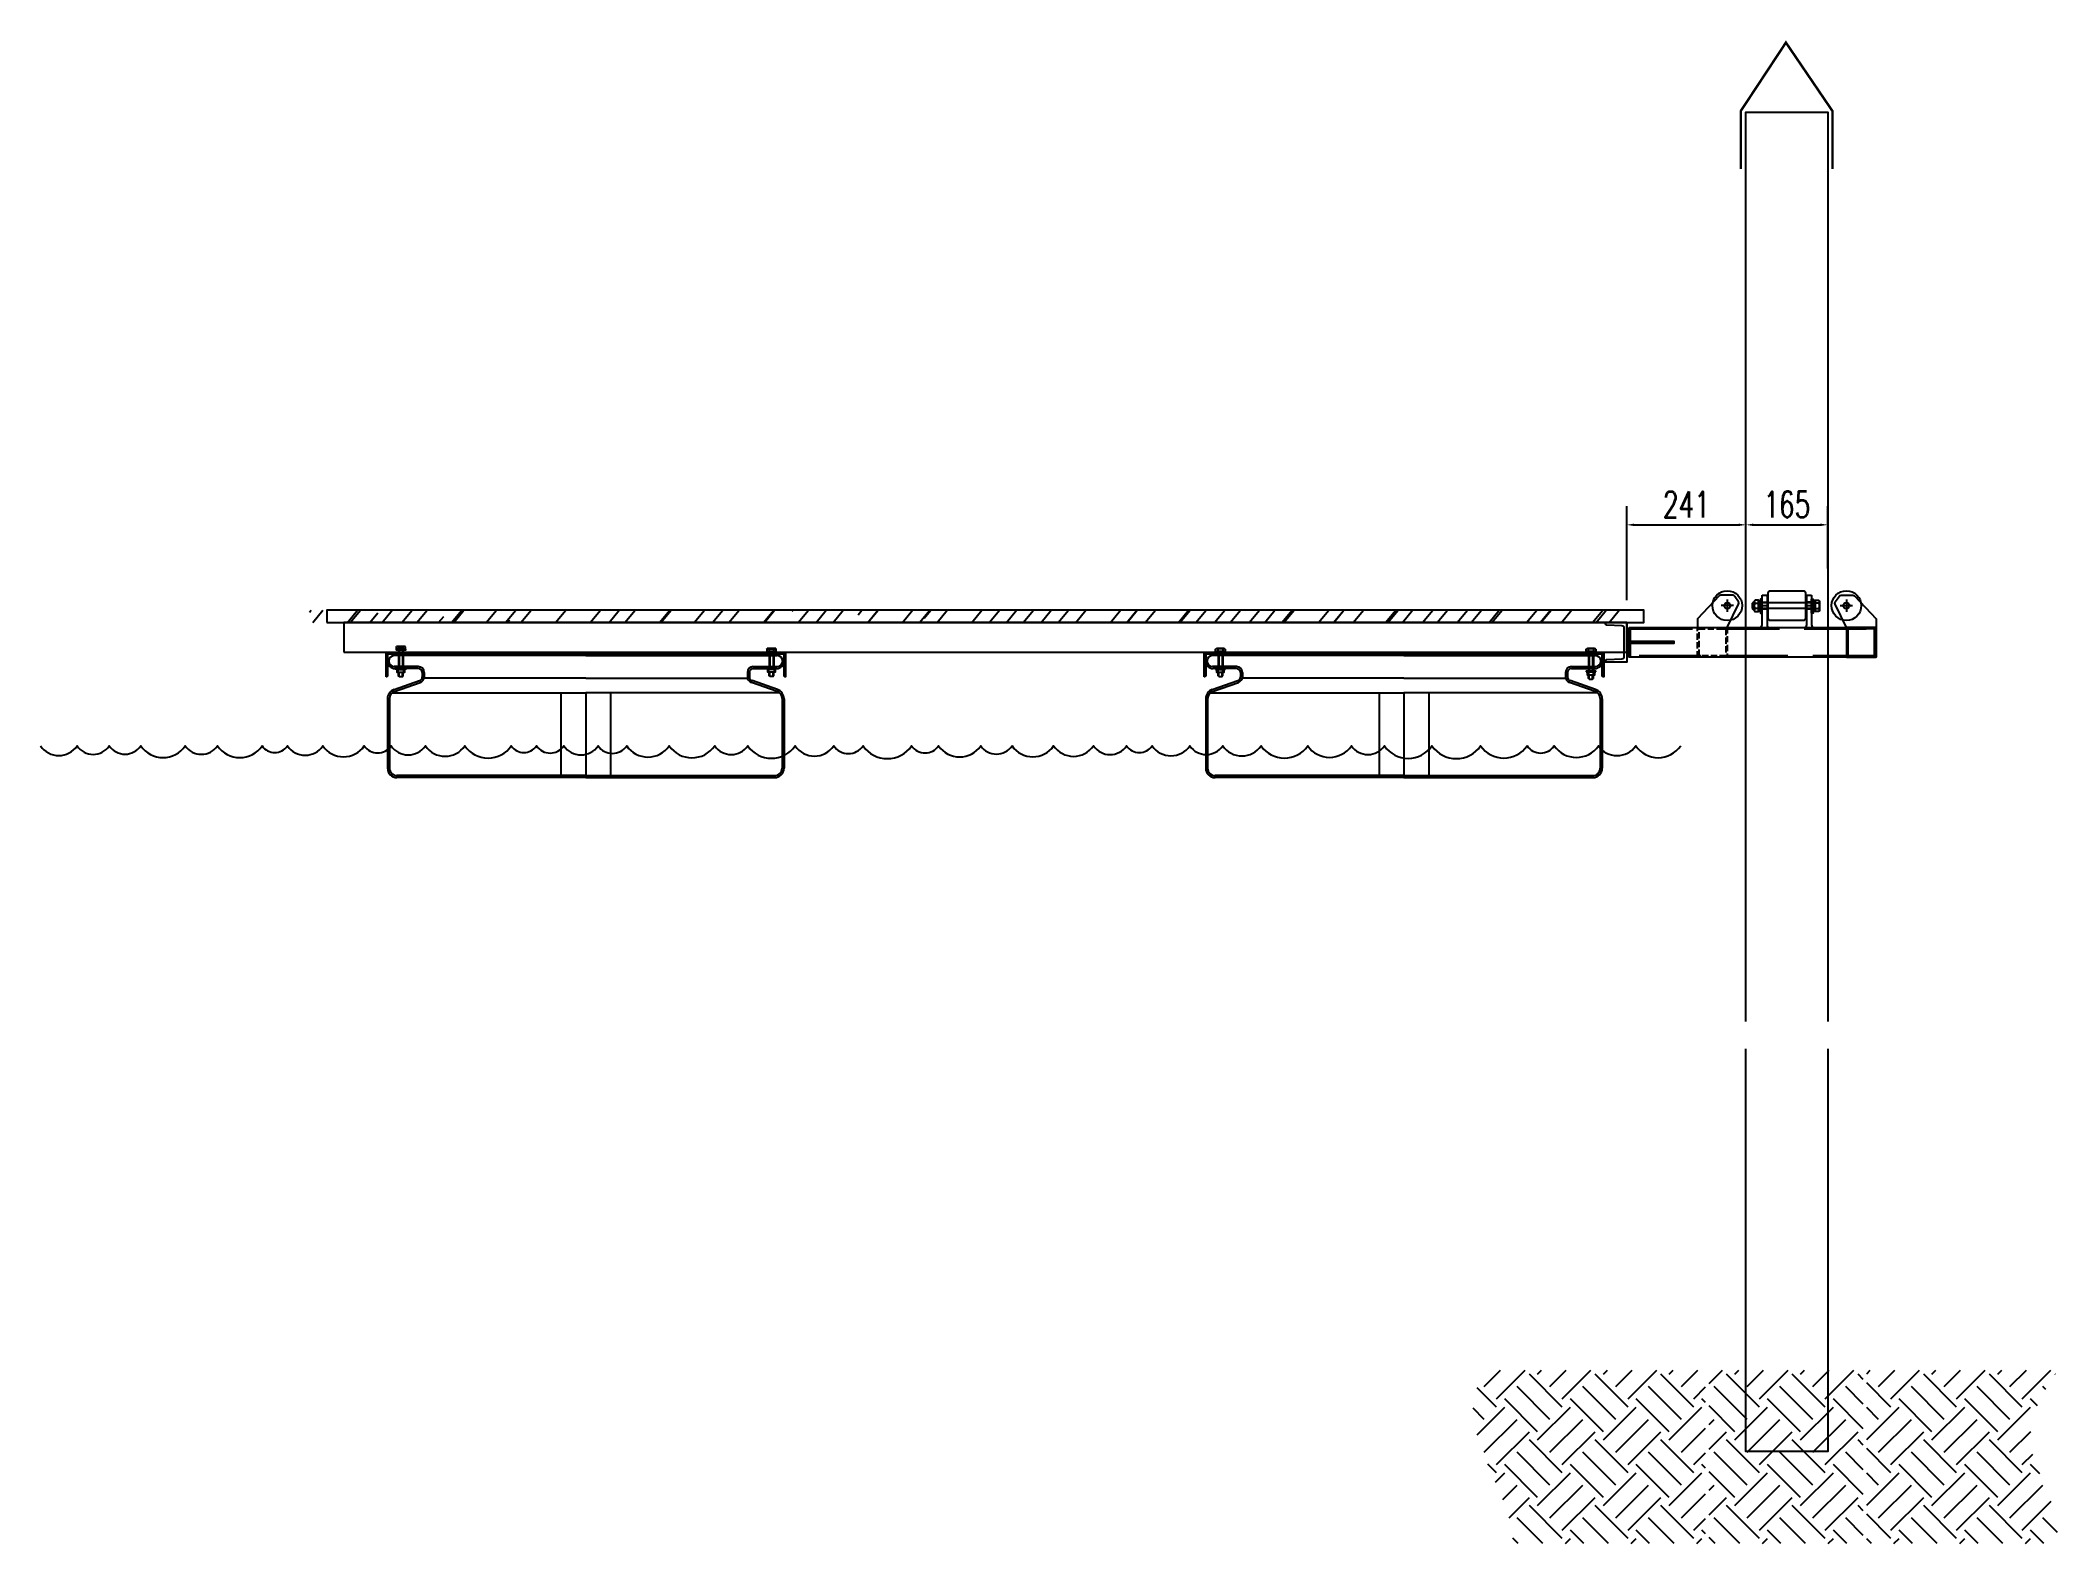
# Model space of a CAD drawing. Header units: millimetres. Extents: x -2018967 to 3675, y -751 to 1571936.
# Drawn here: x -1187860 to -1183789, y 1433714 to 1436747 of the extents above; entities that cross this region are included whole.
import ezdxf

# ---------------------------------------------------------------- set-up
doc = ezdxf.new("R2010")
doc.units = ezdxf.units.MM
doc.header["$LTSCALE"] = 1000
doc.linetypes.add('ACAD_ISO03W100', pattern=[30, 12, -18])
doc.linetypes.add('DASH', pattern=[0.35, 0.25, -0.1])
doc.layers.get('0').update_dxf_attribs({"linetype": 'CONTINUOUS'})
doc.layers.get('DEFPOINTS').update_dxf_attribs({"linetype": 'CONTINUOUS'})
for name, color, linetype in [('00-HATCH(填充)', 250, 'CONTINUOUS'), ('PUB_DIM', 3, 'CONTINUOUS'), ('W-STEEL_FRAME钢架', 3, 'CONTINUOUS'), ('W-STEEL_KEEL钢龙骨', 5, 'CONTINUOUS'), ('W-WOOD_FLOOR木地板', 30, 'CONTINUOUS'), ('ZJ', 251, 'CONTINUOUS'), ('固定锚', 5, 'CONTINUOUS'), ('水位', 102, 'CONTINUOUS'), ('螺栓', 146, 'CONTINUOUS')]:
    doc.layers.add(name, color=color, linetype=linetype)
doc.styles.add('STANDARD_T3', font='simplex.shx', dxfattribs={"width": 0.7, "bigfont": 'gbcbig.shx'})
doc.dimstyles.new('W&&15', dxfattribs={"dimtxt": 52.5, "dimasz": 15, "dimexe": 37.5, "dimexo": 45, "dimgap": 15, "dimtad": 1, "dimdec": 0, "dimzin": 0, "dimdsep": 46, "dimtxsty": 'STANDARD_T3', "dimcen": 0.09, "dimclrd": 1, "dimclre": 1, "dimclrt": 7, "dimazin": 2, "dimtfac": 1, "dimtdec": 0, "dimtix": 1, "dimtmove": 2, "dimatfit": 3, "dimfxl": 100, "dimtolj": 1, "dimtzin": 0, "dimarcsym": 0})

msp = doc.modelspace()

# ---------------------------------------------------------------- blocks, each defined once
blk = doc.blocks.new('800浮箱')
for p, q in [((-400, 78.9), (-400, 63.9)), ((0, 78.9), (-400, 78.9)), ((0, 74.9), (-386.4, 74.9)), ((-338, 52.9), (-386.4, 52.9)), ((-338, 48.9), (-385, 48.9)), ((-330, 40.9), (-330, 32.1)), ((-326, 40.9), (-326, 32.1)), ((0, 78.9), (400, 78.9)), ((0, 74.9), (386.4, 74.9)), ((326, 40.9), (326, 32.1)), ((330, 40.9), (330, 32.1)), ((338, 52.9), (386.4, 52.9)), ((338, 48.9), (385, 48.9)), ((400, 78.9), (400, 63.9)), ((-390.7, 0), (0, 0)), ((-386.6, 6.7), (-335.4, 24.5)), ((-385.9, 2.7), (-334.1, 20.7)), ((0, 29.2), (-326.3, 29.2)), ((-50, 0), (-50, -167.1)), ((0, 29.2), (326.3, 29.2)), ((390.7, 0), (0, 0)), ((0, 0), (0, -167.1)), ((0, 0), (0, -167.1)), ((50, 0), (50, -167.1)), ((385.9, 2.7), (334.1, 20.7)), ((386.6, 6.7), (335.4, 24.5)), ((-400, -12.2), (-400, -152.1)), ((-396, -11.5), (-396, -152.1)), ((396, -11.5), (396, -152.1)), ((400, -12.2), (400, -152.1)), ((0, -167.1), (-381, -167.1)), ((0, -171.1), (-381, -171.1)), ((0, -167.1), (381, -167.1)), ((0, -171.1), (381, -171.1))]:
    blk.add_line(p, q)
for points in [[(-399.9, 78.9), (-330.3, 78.9)], [(-399.9, 78.9), (-330.3, 78.9)], [(399.9, 78.9), (330.3, 78.9)], [(399.9, 78.9), (330.3, 78.9)]]:
    blk.add_lwpolyline(points)
for centre, radius, start, end in [((-385, 63.9), 15, 180, 270), ((-386.4, 63.9), 11, 90, 270), ((-338, 40.9), 12, 0, 90), ((-338, 40.9), 8, 0, 90), ((338, 40.9), 12, 90, 180), ((338, 40.9), 8, 90, 180), ((385, 63.9), 15, 270, 0), ((386.4, 63.9), 11, 270, 90), ((-380, -12.2), 20, 109.1798, 180), ((-381, -11.5), 15, 109.1798, 180), ((-338, 32.1), 8, 289.1798, 0), ((-338, 32.1), 12, 289.1798, 0), ((338, 32.1), 12, 180, 250.8202), ((338, 32.1), 8, 180, 250.8202), ((381, -11.5), 15, 0, 70.8202), ((380, -12.2), 20, 0, 70.8202), ((-381, -152.1), 19, 180, 270), ((-381, -152.1), 15, 180, 270), ((381, -152.1), 15, 270, 0), ((381, -152.1), 19, 270, 0)]:
    blk.add_arc(centre, radius, start, end)
blk = doc.blocks.new('*D554')
at = {"layer": 'DEFPOINTS', "color": 0, "transparency": 16777216}
for p in [(-1184419.3, 1435769.2), (-1184419.3, 1435636.1, 0), (-1184659.9, 1435572.2)]:
    blk.add_point(p, dxfattribs=at)
at = {"layer": 'PUB_DIM', "color": 1, "lineweight": -2, "transparency": 16777216}
for p, q in [((-1184659.9, 1435617.2), (-1184659.9, 1435806.7)), ((-1184419.3, 1435681.1), (-1184419.3, 1435806.7)), ((-1184644.9, 1435769.2), (-1184434.3, 1435769.2))]:
    blk.add_line(p, q, dxfattribs=at)
at = {"layer": 'PUB_DIM', "color": 1, "transparency": 16777216}
for points in [[(-1184644.9, 1435771.7), (-1184644.9, 1435766.7), (-1184659.9, 1435769.2)], [(-1184434.3, 1435771.7), (-1184434.3, 1435766.7), (-1184419.3, 1435769.2)]]:
    blk.add_solid(points, dxfattribs=at)
at = {"layer": 'PUB_DIM', "color": 7, "transparency": 16777216, "insert": (-1184539.6, 1435810.4), "char_height": 52.5, "attachment_point": 5, "style": 'STANDARD_T3'}
blk.add_mtext('\\A1;241', dxfattribs=at)
blk = doc.blocks.new('*D555')
at = {"layer": 'DEFPOINTS', "color": 0, "transparency": 16777216}
for p in [(-1184254.3, 1435769.2), (-1184419.3, 1435636.1, 0), (-1184254.3, 1435636.1, 0)]:
    blk.add_point(p, dxfattribs=at)
at = {"layer": 'PUB_DIM', "color": 1, "lineweight": -2, "transparency": 16777216}
for p, q in [((-1184419.3, 1435681.1), (-1184419.3, 1435806.7)), ((-1184254.3, 1435681.1), (-1184254.3, 1435806.7)), ((-1184404.3, 1435769.2), (-1184269.3, 1435769.2))]:
    blk.add_line(p, q, dxfattribs=at)
at = {"layer": 'PUB_DIM', "color": 1, "transparency": 16777216}
for points in [[(-1184404.3, 1435771.7), (-1184404.3, 1435766.7), (-1184419.3, 1435769.2)], [(-1184269.3, 1435771.7), (-1184269.3, 1435766.7), (-1184254.3, 1435769.2)]]:
    blk.add_solid(points, dxfattribs=at)
at = {"layer": 'PUB_DIM', "color": 7, "transparency": 16777216, "insert": (-1184336.8, 1435810.4), "char_height": 52.5, "attachment_point": 5, "style": 'STANDARD_T3'}
blk.add_mtext('\\A1;165', dxfattribs=at)

# ---------------------------------------------------------------- dimensions: what is measured, and where the dimension line sits
at = {"layer": 'PUB_DIM'}
for base, p1, p2, picture, middle in [((-1184419.3, 1435769.2), (-1184659.9, 1435572.2), (-1184419.3, 1435636.1, 0), '*D554', (-1184539.6, 1435810.4)), ((-1184254.3, 1435769.2), (-1184419.3, 1435636.1, 0), (-1184254.3, 1435636.1, 0), '*D555', (-1184336.8, 1435810.4))]:
    dim = msp.add_linear_dim(base=base, p1=p1, p2=p2, dimstyle='W&&15', dxfattribs=at)
    dim.commit()
    dim.dimension.update_dxf_attribs({"geometry": picture, "text_midpoint": middle})

# ---------------------------------------------------------------- hatches: boundary and pattern name
h = msp.add_hatch()
h.set_pattern_fill('ANSI34', color=256, angle=180)
h.set_pattern_definition([(225, (-1181251.726, 1463280.828), (6.735192, -6.735192), []), (225, (-1181253.971, 1463280.828), (6.735192, -6.735192), []), (225, (-1181256.2165, 1463280.828), (6.735192, -6.735192), []), (225, (-1181258.462, 1463280.828), (6.735192, -6.735192), [])])
edge = h.paths.add_edge_path()
edge.add_line((-1187162.8, 1435462.2), (-1187162.8, 1435512.2))
edge.add_line((-1187162.8, 1435512.2), (-1187112.8, 1435512.2))
edge.add_arc((-1187115.8, 1435512.2), 3, -90, 0, ccw=False)
edge.add_line((-1187115.8, 1435509.2), (-1187159.8, 1435509.2))
edge.add_line((-1187159.8, 1435509.2), (-1187159.8, 1435465.2))
edge.add_arc((-1187162.8, 1435465.2), 3, -90, 0, ccw=False)
h = msp.add_hatch()
h.set_pattern_fill('ANSI34', color=256, angle=90)
h.set_pattern_definition([(135, (-1158588.283, 1429601.113), (-6.735192, -6.735192), []), (135, (-1158588.283, 1429603.358), (-6.735192, -6.735192), []), (135, (-1158588.283, 1429605.603), (-6.735192, -6.735192), []), (135, (-1158588.283, 1429607.848), (-6.735192, -6.735192), [])])
edge = h.paths.add_edge_path()
edge.add_line((-1186406.9, 1435512.2), (-1186356.9, 1435512.2))
edge.add_line((-1186356.9, 1435512.2), (-1186356.9, 1435462.2))
edge.add_arc((-1186356.9, 1435465.2), 3, 180, 270, ccw=False)
edge.add_line((-1186359.9, 1435465.2), (-1186359.9, 1435509.2))
edge.add_line((-1186359.9, 1435509.2), (-1186403.9, 1435509.2))
edge.add_arc((-1186403.9, 1435512.2), 3, 180, 270, ccw=False)
h = msp.add_hatch()
h.set_pattern_fill('ANSI34', color=256, angle=180)
h.set_pattern_definition([(225, (-1179601.12, 1463280.828), (6.735192, -6.735192), []), (225, (-1179603.365, 1463280.828), (6.735192, -6.735192), []), (225, (-1179605.61, 1463280.828), (6.735192, -6.735192), []), (225, (-1179607.855, 1463280.828), (6.735192, -6.735192), [])])
edge = h.paths.add_edge_path()
edge.add_line((-1185512.2, 1435462.2), (-1185512.2, 1435512.2))
edge.add_line((-1185512.2, 1435512.2), (-1185462.2, 1435512.2))
edge.add_arc((-1185465.2, 1435512.2), 3, -90, 0, ccw=False)
edge.add_line((-1185465.2, 1435509.2), (-1185509.2, 1435509.2))
edge.add_line((-1185509.2, 1435509.2), (-1185509.2, 1435465.2))
edge.add_arc((-1185512.2, 1435465.2), 3, -90, 0, ccw=False)
h = msp.add_hatch()
h.set_pattern_fill('ANSI34', color=256, angle=90)
h.set_pattern_definition([(135, (-1156937.676, 1429601.113), (-6.735192, -6.735192), []), (135, (-1156937.676, 1429603.358), (-6.735192, -6.735192), []), (135, (-1156937.676, 1429605.603), (-6.735192, -6.735192), []), (135, (-1156937.676, 1429607.848), (-6.735192, -6.735192), [])])
edge = h.paths.add_edge_path()
edge.add_line((-1184756.3, 1435512.2), (-1184706.3, 1435512.2))
edge.add_line((-1184706.3, 1435512.2), (-1184706.3, 1435462.2))
edge.add_arc((-1184706.3, 1435465.2), 3, 180, 270, ccw=False)
edge.add_line((-1184709.3, 1435465.2), (-1184709.3, 1435509.2))
edge.add_line((-1184709.3, 1435509.2), (-1184753.3, 1435509.2))
edge.add_arc((-1184753.3, 1435512.2), 3, 180, 270, ccw=False)
at = {"layer": 'W-WOOD_FLOOR木地板'}
h = msp.add_hatch(dxfattribs=at)
h.set_pattern_fill('木材', color=256, scale=20)
h.set_pattern_definition([(50, (-2895996.65, -1048401.1), (51.8470639, 186.2468308), [1200, -160, 400, -80]), (50, (-2895890.25, -1048361.1), (-132.9301375, 7.1090462), [240, -26.4, 480, -60]), (50, (-2895956.653, -1048333.097), (226.3396635, 353.1279042), [640, -112, 320, -80])])
h.paths.add_polyline_path([(-1184659.9, 1435596.7), (-1187317.4, 1435596.7), (-1187317.4, 1435572.2), (-1184659.9, 1435572.2)])
at = {"layer": '固定锚'}
h = msp.add_hatch(dxfattribs=at)
h.set_pattern_fill('土壤', color=256, scale=25, angle=45, style=0)
h.set_pattern_definition([(45, (-3963321.83, 1029363.73), (1e-14, 132.5825215), [93.75, -93.75]), (45, (-3963346.69, 1029388.59), (1e-14, 132.5825215), [93.75, -93.75]), (45, (-3963371.55, 1029413.45), (1e-14, 132.5825215), [93.75, -93.75]), (135, (-3963371.55, 1029430.02), (-132.5825215, 3e-14), [93.75, -93.75]), (135, (-3963346.69, 1029454.88), (-132.5825215, 3e-14), [93.75, -93.75]), (135, (-3963321.83, 1029479.74), (-132.5825215, 3e-14), [93.75, -93.75])])
edge = h.paths.add_edge_path()
edge.add_line((-1184500.7, 1433713.6), (-1184500.7, 1434063.5))
edge.add_line((-1184500.7, 1434063.5), (-1184940.3, 1434063.5))
edge.add_spline(control_points=[(-1184940.3, 1434063.5), (-1184953.1, 1434047), (-1185008.9, 1433947.4), (-1184887.6, 1433804.3), (-1184889.6, 1433713.6)], knot_values=[89.382324, 89.382324, 89.382324, 89.382324, 152.277637, 451.625995, 451.625995, 451.625995, 451.625995], degree=3, periodic=0)
edge.add_line((-1184889.6, 1433713.6), (-1184500.7, 1433713.6))
h.paths.add_polyline_path([(-1184182.7, 1434063.5), (-1184493.7, 1434063.5), (-1184493.7, 1433713.6), (-1184182.7, 1433713.6)])
edge = h.paths.add_edge_path()
edge.add_spline(control_points=[(-1183791.5, 1433713.6), (-1183790.2, 1433731.2), (-1183791.8, 1433800.6), (-1183876.1, 1433918.1), (-1183823.4, 1434014.7), (-1183788.5, 1434063.5)], knot_values=[54.862853, 54.862853, 54.862853, 54.862853, 107.951008, 265.835894, 429.109482, 429.109482, 429.109482, 429.109482], degree=3, periodic=0)
edge.add_line((-1183788.5, 1434063.5), (-1184175.7, 1434063.5))
edge.add_line((-1184175.7, 1434063.5), (-1184175.7, 1433713.6))
edge.add_line((-1184175.7, 1433713.6), (-1183791.5, 1433713.6))

# ---------------------------------------------------------------- linework, layer by layer
at = {"color": 4}
for p, q in [((-1184402.8, 1435611.6, 0), (-1184405.8, 1435611.6, 0)), ((-1184402.8, 1435605.6, 0), (-1184406.8, 1435605.6, 0)), ((-1184405.8, 1435599.6, 0), (-1184402.8, 1435599.6, 0))]:
    msp.add_line(p, q, dxfattribs=at)
for p, q in [((-1184400.8, 1435611.1, 0), (-1184393.8, 1435611.1, 0)), ((-1184386.8, 1435567.1, 0), (-1184386.8, 1435627.1, 0)), ((-1184296.8, 1435567.1, 0), (-1184296.8, 1435627.1, 0)), ((-1184296.8, 1435627.1, 0), (-1184286.8, 1435627.1, 0)), ((-1184286.8, 1435627.1, 0), (-1184286.8, 1435567.1, 0)), ((-1184272.8, 1435611.1, 0), (-1184279.8, 1435611.1, 0)), ((-1184270.8, 1435598.6, 0), (-1184270.8, 1435612.6, 0)), ((-1184393.8, 1435600.1, 0), (-1184400.8, 1435600.1, 0)), ((-1184389.8, 1435604.6, 0), (-1184393.8, 1435607.9, 0)), ((-1184389.8, 1435602.3, 0), (-1184393.8, 1435605.6, 0)), ((-1184283.8, 1435604.6, 0), (-1184279.8, 1435607.9, 0)), ((-1184283.8, 1435602.3, 0), (-1184279.8, 1435605.6, 0)), ((-1184279.8, 1435600.1, 0), (-1184272.8, 1435600.1, 0)), ((-1184391.8, 1435562.1, 0), (-1184281.8, 1435562.1, 0))]:
    msp.add_line(p, q)
at = {"color": 1}
for p, q in [((-1184386.8, 1435613.1, 0), (-1184376.8, 1435613.1, 0)), ((-1184286.8, 1435613.1, 0), (-1184296.8, 1435613.1, 0)), ((-1184376.8, 1435599.1, 0), (-1184386.8, 1435599.1, 0)), ((-1184286.8, 1435599.1, 0), (-1184296.8, 1435599.1, 0))]:
    msp.add_line(p, q, dxfattribs=at)
at = {"color": 6, "linetype": 'ACAD_ISO03W100'}
for p, q in [((-1184286.8, 1435612.1, 0), (-1184386.8, 1435612.1, 0)), ((-1184286.8, 1435600.1, 0), (-1184386.8, 1435600.1, 0))]:
    msp.add_line(p, q, dxfattribs=at)
at = {"color": 2}
for p, q in [((-1184386.8, 1435606.1, 0), (-1184376.8, 1435606.1, 0)), ((-1184296.8, 1435606.1, 0), (-1184286.8, 1435606.1, 0))]:
    msp.add_line(p, q, dxfattribs=at)
at = {"const_width": 5}
msp.add_lwpolyline([(-1184429.8, 1436487.1), (-1184429.8, 1436604.1), (-1184338.7, 1436742.2), (-1184244.8, 1436604.1), (-1184244.8, 1436487.1)], dxfattribs=at)
at = {"elevation": 0}
for points in [[(-1184406.8, 1435600.6), (-1184404.8, 1435598.6), (-1184404.8, 1435612.6), (-1184406.8, 1435610.6)], [(-1184402.8, 1435597.1), (-1184402.8, 1435600.1), (-1184402.8, 1435611.1), (-1184402.8, 1435614.1)], [(-1184270.8, 1435597.1), (-1184270.8, 1435600.1), (-1184270.8, 1435611.1), (-1184270.8, 1435614.1)], [(-1184654.9, 1435562.1), (-1184156.7, 1435562.1), (-1184156.7, 1435502.1), (-1184654.9, 1435502.1)], [(-1184654.9, 1435534.6), (-1184564.9, 1435534.6), (-1184564.9, 1435529.6), (-1184654.9, 1435529.6)]]:
    msp.add_lwpolyline(points, close=True, dxfattribs=at)
for points in [[(-1184404.8, 1435598.6), (-1184402.8, 1435598.6), (-1184402.8, 1435612.6), (-1184404.8, 1435612.6)], [(-1184389.8, 1435619.1), (-1184389.8, 1435591.1), (-1184386.8, 1435591.1), (-1184386.8, 1435619.1), (-1184389.8, 1435619.1), (-1184389.8, 1435618.1)], [(-1184283.8, 1435619.1), (-1184283.8, 1435591.1), (-1184286.8, 1435591.1), (-1184286.8, 1435619.1), (-1184283.8, 1435619.1), (-1184283.8, 1435618.1)]]:
    msp.add_lwpolyline(points, dxfattribs=at)
for points in [[(-1184400.8, 1435594.1), (-1184393.8, 1435594.1), (-1184393.8, 1435595.1), (-1184389.8, 1435595.1), (-1184389.8, 1435616.1), (-1184393.8, 1435616.1), (-1184393.8, 1435595.1), (-1184393.8, 1435617.1), (-1184400.8, 1435617.1, 0.666667), (-1184400.8, 1435611.1, 0.363636), (-1184400.8, 1435600.1, 0.666667)], [(-1184369.3, 1435636.1), (-1184304.3, 1435636.1, -0.414214), (-1184299.3, 1435631.1), (-1184299.3, 1435581.1, -0.414214), (-1184304.3, 1435576.1), (-1184369.3, 1435576.1, -0.414214), (-1184374.3, 1435581.1), (-1184374.3, 1435631.1, -0.414214)], [(-1184272.8, 1435594.1), (-1184279.8, 1435594.1), (-1184279.8, 1435595.1), (-1184283.8, 1435595.1), (-1184283.8, 1435616.1), (-1184279.8, 1435616.1), (-1184279.8, 1435595.1), (-1184279.8, 1435617.1), (-1184272.8, 1435617.1, -0.666667), (-1184272.8, 1435611.1, -0.363636), (-1184272.8, 1435600.1, -0.666667)]]:
    msp.add_lwpolyline(points, format="xyb", close=True, dxfattribs=at)
msp.add_lwpolyline([(-1184386.8, 1435627.1), (-1184376.8, 1435627.1), (-1184376.8, 1435567.1, 0.414214), (-1184371.8, 1435562.1)], format="xyb", dxfattribs=at)
at = {"linetype": 'DASH', "ltscale": 0.5, "elevation": 0}
for points in [[(-1184651.9, 1435559.1), (-1184159.7, 1435559.1), (-1184159.7, 1435505.1), (-1184651.9, 1435505.1)], [(-1184156.7, 1435562.1), (-1184216.7, 1435562.1), (-1184216.7, 1435502.1), (-1184156.7, 1435502.1)], [(-1184159.7, 1435559.1), (-1184213.7, 1435559.1), (-1184213.7, 1435505.1), (-1184159.7, 1435505.1)]]:
    msp.add_lwpolyline(points, close=True, dxfattribs=at)
at = {"linetype": 'DASH', "ltscale": 0.05, "elevation": 0}
for points in [[(-1184516.9, 1435562.1), (-1184456.9, 1435562.1), (-1184456.9, 1435502.1), (-1184516.9, 1435502.1)], [(-1184513.9, 1435559.1), (-1184459.9, 1435559.1), (-1184459.9, 1435505.1), (-1184513.9, 1435505.1)]]:
    msp.add_lwpolyline(points, close=True, dxfattribs=at)
for points in [[(-1187162.8, 1435462.2), (-1187162.8, 1435462.2), (-1187162.8, 1435512.2), (-1187112.8, 1435512.2), (-1187112.8, 1435512.2, -0.414214), (-1187115.8, 1435509.2), (-1187159.8, 1435509.2), (-1187159.8, 1435465.2, -0.414214)], [(-1186406.9, 1435512.2), (-1186406.9, 1435512.2), (-1186356.9, 1435512.2), (-1186356.9, 1435462.2), (-1186356.9, 1435462.2, -0.414214), (-1186359.9, 1435465.2), (-1186359.9, 1435509.2), (-1186403.9, 1435509.2, -0.414214)], [(-1185512.2, 1435462.2), (-1185512.2, 1435462.2), (-1185512.2, 1435512.2), (-1185462.2, 1435512.2), (-1185462.2, 1435512.2, -0.414214), (-1185465.2, 1435509.2), (-1185509.2, 1435509.2), (-1185509.2, 1435465.2, -0.414214)], [(-1184756.3, 1435512.2), (-1184756.3, 1435512.2), (-1184706.3, 1435512.2), (-1184706.3, 1435462.2), (-1184706.3, 1435462.2, -0.414214), (-1184709.3, 1435465.2), (-1184709.3, 1435509.2), (-1184753.3, 1435509.2, -0.414214)]]:
    msp.add_lwpolyline(points, format="xyb", close=True)
at = {"lineweight": -3}
for centre in [(-1184456.9, 1435606.1, 0), (-1184216.7, 1435606.1, 0)]:
    msp.add_circle(centre, 30, dxfattribs=at)
for centre, start, end in [((-1184391.8, 1435567.1, 0), 270, 0), ((-1184301.8, 1435567.1, 0), 270, 0), ((-1184281.8, 1435567.1, 0), 180, 270)]:
    msp.add_arc(centre, 5, start, end)
at = {"layer": '00-HATCH(填充)', "color": 0, "lineweight": -3, "ltscale": 0.5}
for p, q in [((-1184456.9, 1435618.6, 0), (-1184456.9, 1435593.6, 0)), ((-1184216.7, 1435618.6, 0), (-1184216.7, 1435593.6, 0)), ((-1184444.4, 1435606.1, 0), (-1184469.4, 1435606.1, 0)), ((-1184229.2, 1435606.1, 0), (-1184204.2, 1435606.1, 0))]:
    msp.add_line(p, q, dxfattribs=at)
at = {"layer": '00-HATCH(填充)', "color": 0, "lineweight": -3, "elevation": 0}
for points in [[(-1184456.9, 1435562.1), (-1184434.2, 1435608.9, 0.267952), (-1184434.5, 1435613.9), (-1184442, 1435624.9, 0.249325), (-1184446.1, 1435627.1), (-1184469.9, 1435627.1, 0.198912), (-1184473.4, 1435625.7), (-1184516.9, 1435579.6), (-1184516.9, 1435562.1)], [(-1184216.7, 1435562.1), (-1184239.5, 1435608.9, -0.267952), (-1184239.1, 1435613.9), (-1184231.6, 1435624.9, -0.249325), (-1184227.5, 1435627.1), (-1184203.7, 1435627.1, -0.198912), (-1184200.2, 1435625.7), (-1184156.7, 1435579.6), (-1184156.7, 1435562.1)]]:
    msp.add_lwpolyline(points, format="xyb", close=True, dxfattribs=at)
at = {"layer": '00-HATCH(填充)', "color": 0, "lineweight": -3}
for centre in [(-1184456.9, 1435606.1, 0), (-1184216.7, 1435606.1, 0)]:
    msp.add_circle(centre, 6, dxfattribs=at)
at = {"layer": 'W-STEEL_FRAME钢架'}
msp.add_lwpolyline([(-1184702.9, 1435572.2), (-1184659.9, 1435572.2), (-1184659.9, 1435492.2), (-1184702.9, 1435492.2), (-1184702.9, 1435494.3, -0.398895), (-1184700.1, 1435497.3), (-1184669.7, 1435498.9, 0.398895), (-1184664.9, 1435503.9), (-1184664.9, 1435560.4, 0.398895), (-1184669.7, 1435565.4), (-1184700.1, 1435567, -0.398895), (-1184702.9, 1435570)], format="xyb", close=True, dxfattribs=at)
at = {"layer": 'W-STEEL_KEEL钢龙骨'}
msp.add_lwpolyline([(-1187247.9, 1435512.2), (-1184659.9, 1435512.2), (-1184659.9, 1435572.2), (-1187247.9, 1435572.2)], close=True, dxfattribs=at)
at = {"layer": 'W-WOOD_FLOOR木地板'}
msp.add_lwpolyline([(-1187282.6, 1435572.2), (-1184625.2, 1435572.2), (-1184625.2, 1435596.7), (-1187282.6, 1435596.7)], close=True, dxfattribs=at)
at = {"layer": 'ZJ', "color": 1, "linetype": 'Continuous', "elevation": 0}
for points in [[(-1184419.3, 1434766.9), (-1184419.3, 1436602.1), (-1184254.3, 1436602.1), (-1184254.3, 1434766.9)], [(-1184254.3, 1434711.6), (-1184254.3, 1433899.3), (-1184419.3, 1433899.3), (-1184419.3, 1434711.6)]]:
    msp.add_lwpolyline(points, dxfattribs=at)
at = {"layer": '水位', "elevation": 0}
msp.add_lwpolyline([(-1187860.2, 1435323, 0.520567), (-1187786.1, 1435323, 0.520567), (-1187721.2, 1435323, 0.520567), (-1187657.7, 1435323, 0.520567), (-1187567.8, 1435323, 0.520567), (-1187503, 1435323, 0.520567), (-1187412.8, 1435323, 0.520567), (-1187361.8, 1435323, 0.520567), (-1187290.3, 1435323, 0.520567), (-1187206.8, 1435323, 0.520567), (-1187152.8, 1435323, 0.520567), (-1187083.5, 1435323, 0.520567), (-1187003.9, 1435323, 0.520567), (-1186910.2, 1435323, 0.520567), (-1186859.5, 1435323, 0.520567), (-1186804.3, 1435323, 0.520567), (-1186735, 1435323, 0.520567), (-1186677.4, 1435323, 0.520567), (-1186591.6, 1435323, 0.520567), (-1186499.8, 1435323, 0.520567), (-1186433.1, 1435323, 0.520567), (-1186337.7, 1435323, 0.520567), (-1186259.6, 1435323, 0.520567), (-1186200.5, 1435323, 0.520567), (-1186102.5, 1435323, 0.520567), (-1186048.2, 1435323, 0.520567), (-1185963.2, 1435323, 0.520567), (-1185899.9, 1435323, 0.520567), (-1185816, 1435323, 0.520567), (-1185735.6, 1435323, 0.520567), (-1185668.7, 1435323, 0.520567), (-1185617.5, 1435323, 0.520567), (-1185541.3, 1435323, 0.520567), (-1185475, 1435323, 0.520567), (-1185397.5, 1435323, 0.520567), (-1185303.5, 1435323, 0.520567), (-1185215.3, 1435323, 0.520567), (-1185148.7, 1435323, 0.520567), (-1185052.8, 1435323, 0.520567), (-1184954.6, 1435323, 0.520567), (-1184861, 1435323, 0.520567), (-1184805.9, 1435323, 0.520567), (-1184716.9, 1435323, 0.520567), (-1184641.8, 1435323, 0.520567), (-1184551, 1435323, 0.520567)], format="xyb", dxfattribs=at)
at = {"layer": '螺栓'}
for p, q in [((-1187142.6, 1435522.9), (-1187141.6, 1435523.9)), ((-1187142.6, 1435522.9), (-1187142.6, 1435516.5)), ((-1187124.4, 1435523.9), (-1187141.6, 1435523.9)), ((-1187123.4, 1435522.9), (-1187124.4, 1435523.9)), ((-1187123.4, 1435518.1), (-1187123.4, 1435522.9)), ((-1186394.8, 1435518.6), (-1186393.8, 1435519.6)), ((-1186394.8, 1435518.6), (-1186394.8, 1435512.3)), ((-1186376.6, 1435519.6), (-1186393.8, 1435519.6)), ((-1186375.6, 1435518.6), (-1186376.6, 1435519.6)), ((-1186375.6, 1435513.8), (-1186375.6, 1435518.6)), ((-1185489.2, 1435518.6), (-1185488.2, 1435519.6)), ((-1185489.2, 1435513.8), (-1185489.2, 1435518.6)), ((-1185488.2, 1435519.6), (-1185471, 1435519.6)), ((-1185470, 1435518.6), (-1185471, 1435519.6)), ((-1185470, 1435518.6), (-1185470, 1435512.3)), ((-1184741.6, 1435518.5), (-1184740.6, 1435519.5)), ((-1184741.6, 1435513.8), (-1184741.6, 1435518.5)), ((-1184740.6, 1435519.5), (-1184723.4, 1435519.5)), ((-1184722.4, 1435518.5), (-1184723.4, 1435519.5)), ((-1184722.4, 1435518.5), (-1184722.4, 1435512.2)), ((-1187136.4, 1435462.3), (-1187137.8, 1435463.8)), ((-1186388.6, 1435463.1), (-1186390, 1435464.5)), ((-1185476.2, 1435463.1), (-1185474.8, 1435464.5)), ((-1184728.6, 1435458), (-1184727.2, 1435459.4))]:
    msp.add_line(p, q, dxfattribs=at)
for points in [[(-1187142.6, 1435518.1), (-1187123.4, 1435518.1), (-1187123.4, 1435516.5), (-1187142.6, 1435516.5)], [(-1187125.4, 1435518.1), (-1187140.7, 1435518.1)], [(-1187140.2, 1435523.9), (-1187125.8, 1435523.9)], [(-1187137.8, 1435523.9), (-1187137.8, 1435518.1)], [(-1187137.8, 1435518.1), (-1187137.8, 1435478.6)], [(-1187136.4, 1435518.1), (-1187136.4, 1435478.6)], [(-1187129.6, 1435518.1), (-1187129.6, 1435478.6)], [(-1187128.3, 1435518.1), (-1187128.3, 1435523.9)], [(-1187128.3, 1435518.1), (-1187128.3, 1435478.6)], [(-1186394.8, 1435513.8), (-1186375.6, 1435513.8), (-1186375.6, 1435512.3), (-1186394.8, 1435512.3)], [(-1186377.6, 1435513.8), (-1186392.9, 1435513.8)], [(-1186392.4, 1435519.6), (-1186378, 1435519.6)], [(-1186390, 1435519.6), (-1186390, 1435513.8)], [(-1186390, 1435513.8), (-1186390, 1435479.4)], [(-1186388.6, 1435513.8), (-1186388.6, 1435479.4)], [(-1186381.8, 1435513.8), (-1186381.8, 1435479.4)], [(-1186380.4, 1435513.8), (-1186380.4, 1435519.6)], [(-1186380.4, 1435513.8), (-1186380.4, 1435479.4)], [(-1185470, 1435513.8), (-1185489.2, 1435513.8), (-1185489.2, 1435512.3), (-1185470, 1435512.3)], [(-1185487.3, 1435513.8), (-1185471.9, 1435513.8)], [(-1185472.4, 1435519.6), (-1185486.8, 1435519.6)], [(-1185484.4, 1435513.8), (-1185484.4, 1435519.6)], [(-1185484.4, 1435513.8), (-1185484.4, 1435479.4)], [(-1185483, 1435513.8), (-1185483, 1435479.4)], [(-1185476.2, 1435513.8), (-1185476.2, 1435479.4)], [(-1185474.8, 1435519.6), (-1185474.8, 1435513.8)], [(-1185474.8, 1435513.8), (-1185474.8, 1435479.4)], [(-1184722.4, 1435513.8), (-1184741.6, 1435513.8), (-1184741.6, 1435512.2), (-1184722.4, 1435512.2)], [(-1184739.6, 1435513.8), (-1184724.3, 1435513.8)], [(-1184724.8, 1435519.5), (-1184739.2, 1435519.5)], [(-1184736.7, 1435513.8), (-1184736.7, 1435519.5)], [(-1184736.7, 1435513.8), (-1184736.7, 1435474.3)], [(-1184735.4, 1435513.8), (-1184735.4, 1435474.3)], [(-1184728.6, 1435513.8), (-1184728.6, 1435474.3)], [(-1184727.2, 1435519.5), (-1184727.2, 1435513.8)], [(-1184727.2, 1435513.8), (-1184727.2, 1435474.3)], [(-1187123.4, 1435478.6), (-1187142.6, 1435478.6)], [(-1187142.6, 1435476.7), (-1187142.6, 1435478.6)], [(-1187123.4, 1435476.7), (-1187142.6, 1435476.7)], [(-1187125.4, 1435476.7), (-1187125.4, 1435470.9), (-1187140.7, 1435470.9), (-1187140.7, 1435476.7)], [(-1187138.2, 1435470.9), (-1187138.2, 1435476.7)], [(-1187137.8, 1435463.8), (-1187137.8, 1435470.9)], [(-1187136.4, 1435462.3), (-1187136.4, 1435470.9)], [(-1187129.6, 1435462.3), (-1187136.4, 1435462.3)], [(-1187129.6, 1435462.3), (-1187129.6, 1435470.9)], [(-1187129.6, 1435462.3), (-1187128.3, 1435463.8)], [(-1187128.3, 1435463.8), (-1187128.3, 1435470.9)], [(-1187127.8, 1435476.7), (-1187127.8, 1435470.9)], [(-1187123.4, 1435478.6), (-1187123.4, 1435476.7)], [(-1186375.6, 1435479.4), (-1186394.8, 1435479.4)], [(-1186394.8, 1435477.4), (-1186394.8, 1435479.4)], [(-1186375.6, 1435477.4), (-1186394.8, 1435477.4)], [(-1186377.6, 1435477.4), (-1186377.6, 1435471.7), (-1186392.9, 1435471.7), (-1186392.9, 1435477.4)], [(-1186390.4, 1435471.7), (-1186390.4, 1435477.4)], [(-1186390, 1435464.5), (-1186390, 1435471.7)], [(-1186388.6, 1435463.1), (-1186388.6, 1435471.7)], [(-1186381.8, 1435463.1), (-1186388.6, 1435463.1)], [(-1186381.8, 1435463.1), (-1186381.8, 1435471.7)], [(-1186381.8, 1435463.1), (-1186380.4, 1435464.5)], [(-1186380.4, 1435464.5), (-1186380.4, 1435471.7)], [(-1186380, 1435477.4), (-1186380, 1435471.7)], [(-1186375.6, 1435479.4), (-1186375.6, 1435477.4)], [(-1185489.2, 1435479.4), (-1185470, 1435479.4)], [(-1185489.2, 1435479.4), (-1185489.2, 1435477.4)], [(-1185489.2, 1435477.4), (-1185470, 1435477.4)], [(-1185487.3, 1435477.4), (-1185487.3, 1435471.7), (-1185471.9, 1435471.7), (-1185471.9, 1435477.4)], [(-1185484.8, 1435477.4), (-1185484.8, 1435471.7)], [(-1185484.4, 1435464.5), (-1185484.4, 1435471.7)], [(-1185483, 1435463.1), (-1185484.4, 1435464.5)], [(-1185483, 1435463.1), (-1185483, 1435471.7)], [(-1185483, 1435463.1), (-1185476.2, 1435463.1)], [(-1185476.2, 1435463.1), (-1185476.2, 1435471.7)], [(-1185474.8, 1435464.5), (-1185474.8, 1435471.7)], [(-1185474.4, 1435471.7), (-1185474.4, 1435477.4)], [(-1185470, 1435477.4), (-1185470, 1435479.4)], [(-1184741.6, 1435474.3), (-1184722.4, 1435474.3)], [(-1184741.6, 1435474.3), (-1184741.6, 1435472.3)], [(-1184741.6, 1435472.3), (-1184722.4, 1435472.3)], [(-1184739.6, 1435472.3), (-1184739.6, 1435466.6), (-1184724.3, 1435466.6), (-1184724.3, 1435472.3)], [(-1184737.2, 1435472.3), (-1184737.2, 1435466.6)], [(-1184736.7, 1435459.4), (-1184736.7, 1435466.6)], [(-1184735.4, 1435458), (-1184736.7, 1435459.4)], [(-1184735.4, 1435458), (-1184735.4, 1435466.6)], [(-1184735.4, 1435458), (-1184728.6, 1435458)], [(-1184728.6, 1435458), (-1184728.6, 1435466.6)], [(-1184727.2, 1435459.4), (-1184727.2, 1435466.6)], [(-1184726.8, 1435466.6), (-1184726.8, 1435472.3)], [(-1184722.4, 1435472.3), (-1184722.4, 1435474.3)]]:
    msp.add_lwpolyline(points, dxfattribs=at)
for points in [[(-1187140.4, 1435523.6), (-1187139.6, 1435523.2), (-1187138.6, 1435523.3), (-1187137.8, 1435523.8)], [(-1187137.8, 1435523.9), (-1187134.7, 1435522.8), (-1187131.3, 1435522.8), (-1187128.2, 1435523.9)], [(-1187128.2, 1435523.8), (-1187127.5, 1435523.3), (-1187126.5, 1435523.2), (-1187125.6, 1435523.6)], [(-1186392.6, 1435519.4), (-1186391.8, 1435519), (-1186390.8, 1435519), (-1186390, 1435519.5)], [(-1186390, 1435519.6), (-1186386.9, 1435518.5), (-1186383.5, 1435518.5), (-1186380.4, 1435519.6)], [(-1186380.4, 1435519.5), (-1186379.7, 1435519), (-1186378.7, 1435519), (-1186377.8, 1435519.4)], [(-1185484.4, 1435519.5), (-1185485.2, 1435519), (-1185486.2, 1435519), (-1185487, 1435519.4)], [(-1185474.8, 1435519.6), (-1185477.9, 1435518.5), (-1185481.3, 1435518.5), (-1185484.4, 1435519.6)], [(-1185472.2, 1435519.4), (-1185473.1, 1435519), (-1185474.1, 1435519), (-1185474.8, 1435519.5)], [(-1184736.8, 1435519.5), (-1184737.5, 1435518.9), (-1184738.5, 1435518.9), (-1184739.4, 1435519.3)], [(-1184727.2, 1435519.5), (-1184730.3, 1435518.4), (-1184733.7, 1435518.4), (-1184736.8, 1435519.5)], [(-1184724.6, 1435519.3), (-1184725.4, 1435518.9), (-1184726.4, 1435518.9), (-1184727.2, 1435519.5)]]:
    msp.add_open_spline(points, degree=3, dxfattribs=at)

# ---------------------------------------------------------------- block references
for p in [(-1186759.9, 1435430.3), (-1185109.3, 1435430.3)]:
    msp.add_blockref('800浮箱', p)

msp.set_redraw_order([(e.dxf.handle, doc.entitydb.next_handle()) for e in msp.query("TEXT MTEXT ATTDEF DIMENSION ARC_DIMENSION")])  # texts and dimensions are drawn at this point

doc.saveas('drawing.dxf')
